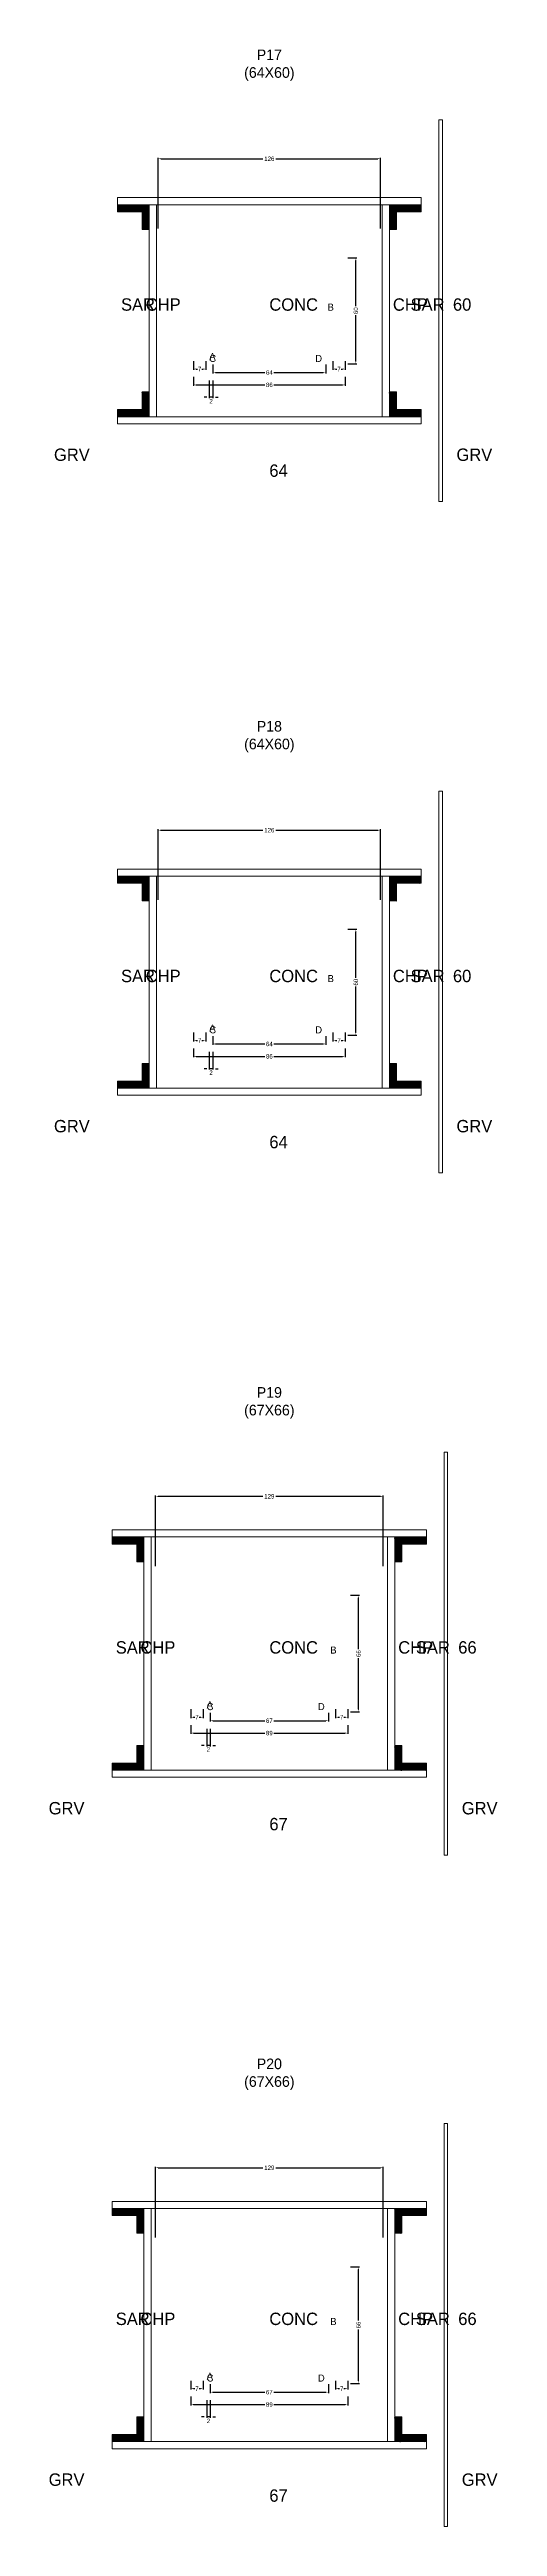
# Model space of a CAD drawing. Header units: centimetres. Extents: x -13000 to 4121, y -7606 to 8720.
# Drawn here: x -125 to 129, y -7194 to -5792 of the extents above; entities that cross this region are included whole.
import ezdxf

# ---------------------------------------------------------------- set-up
doc = ezdxf.new("R2010")
doc.units = ezdxf.units.CM
for name, color, linetype in [('COTA', 241, 'Continuous'), ('Hachura', 251, 'Continuous'), ('NOMENCLATURA', 7, 'Continuous'), ('SARRAFO', 251, 'Continuous'), ('Texto Seção', 7, 'Continuous')]:
    doc.layers.add(name, color=color, linetype=linetype)
doc.dimstyles.new('cotax2', dxfattribs={"dimtxt": 2.5, "dimasz": 1.5, "dimexe": 0.5, "dimexo": 0.5, "dimgap": 0.5, "dimtad": 1, "dimcen": 2.5, "dimazin": 3, "dimtfac": 1, "dimtmove": 0, "dimatfit": 3})

msp = doc.modelspace()

# ---------------------------------------------------------------- texts
at = {"layer": 'NOMENCLATURA'}
for s, p in [('B', (33, -5940)), ('A', (-34, -5968)), ('C', (-34, -5969)), ('D', (26, -5969)), ('B', (33, -6320)), ('A', (-34, -6348)), ('C', (-34, -6349)), ('D', (26, -6349)), ('B', (34.5, -6700)), ('A', (-35.5, -6731)), ('C', (-35.5, -6732)), ('D', (27.5, -6732)), ('B', (34.5, -7080)), ('A', (-35.5, -7111)), ('C', (-35.5, -7112)), ('D', (27.5, -7112))]:
    msp.add_text(s, height=4, dxfattribs=at).set_placement(p)
at = {"layer": 'NOMENCLATURA', "char_height": 6, "attachment_point": 8}
for s, insert in [('P17\\P(64X60)', (0, -5810)), ('P18\\P(64X60)', (0, -6190)), ('P19\\P(67X66)', (0, -6567)), ('P20\\P(67X66)', (0, -6947))]:
    msp.add_mtext(s, dxfattribs=dict(at, insert=insert))
at = {"layer": 'Texto Seção'}
for s, p in [('SAR', (-84, -5940)), ('CHP', (-70, -5940)), ('CONC', (0, -5940)), ('CHP', (70, -5940)), ('SAR', (80, -5940)), ('60', (104, -5940)), ('GRV', (-122, -6025)), ('64', (0, -6034)), ('GRV', (106, -6025)), ('SAR', (-84, -6320)), ('CHP', (-70, -6320)), ('CONC', (0, -6320)), ('CHP', (70, -6320)), ('SAR', (80, -6320)), ('60', (104, -6320)), ('GRV', (-122, -6405)), ('GRV', (106, -6405)), ('64', (0, -6414)), ('SAR', (-87, -6700)), ('CHP', (-73, -6700)), ('CONC', (0, -6700)), ('CHP', (73, -6700)), ('SAR', (83, -6700)), ('66', (107, -6700)), ('GRV', (-125, -6791)), ('GRV', (109, -6791)), ('67', (0, -6800)), ('SAR', (-87, -7080)), ('CHP', (-73, -7080)), ('CONC', (0, -7080)), ('CHP', (73, -7080)), ('SAR', (83, -7080)), ('66', (107, -7080)), ('GRV', (-125, -7171)), ('67', (0, -7180)), ('GRV', (109, -7171))]:
    msp.add_text(s, height=7, dxfattribs=at).set_placement(p)

# ---------------------------------------------------------------- blocks, each defined once
blk = doc.blocks.new('_CLOSEDFILLED')
at = {"color": 0, "linetype": 'BYBLOCK'}
blk.add_solid([(-1, 0.16), (0, 0), (-1, -0.16)], dxfattribs=at)
blk = doc.blocks.new('*D508')
for p, q in [((-44.5, -7120.5), (-44.5, -7125.5)), ((44.5, -7120.5), (44.5, -7125.5)), ((-43, -7125), (-2.5, -7125)), ((2.5, -7125), (43, -7125))]:
    blk.add_line(p, q)
at = {"layer": 'Defpoints'}
for p in [(-44.5, -7120), (44.5, -7120), (-44.5, -7125)]:
    blk.add_point(p, dxfattribs=at)
at = {"layer": 'COTA', "xscale": 1.5, "yscale": 1.5, "rotation": 180}
blk.add_blockref('_CLOSEDFILLED', (-44.5, -7125), dxfattribs=at)
at = {"layer": 'COTA', "xscale": 1.5, "yscale": 1.5}
blk.add_blockref('_CLOSEDFILLED', (44.5, -7125), dxfattribs=at)
at = {"layer": 'COTA', "insert": (0, -7125), "char_height": 2.5, "attachment_point": 5}
blk.add_mtext('89', dxfattribs=at)
blk = doc.blocks.new('*D509')
for p, q in [((-33.5, -7113.5), (-33.5, -7118.5)), ((-32, -7118), (-2.5, -7118)), ((2.5, -7118), (32, -7118)), ((33.5, -7113.5), (33.5, -7118.5))]:
    blk.add_line(p, q)
at = {"layer": 'Defpoints'}
for p in [(-33.5, -7113), (-33.5, -7118), (33.5, -7113)]:
    blk.add_point(p, dxfattribs=at)
at = {"layer": 'COTA', "xscale": 1.5, "yscale": 1.5, "rotation": 180}
blk.add_blockref('_CLOSEDFILLED', (-33.5, -7118), dxfattribs=at)
at = {"layer": 'COTA', "xscale": 1.5, "yscale": 1.5}
blk.add_blockref('_CLOSEDFILLED', (33.5, -7118), dxfattribs=at)
at = {"layer": 'COTA', "insert": (0, -7118), "char_height": 2.5, "attachment_point": 5}
blk.add_mtext('67', dxfattribs=at)
blk = doc.blocks.new('*D510')
for p, q in [((46, -7047), (51, -7047)), ((50.5, -7077.5), (50.5, -7048.5)), ((50.5, -7111.5), (50.5, -7082.5)), ((46, -7113), (51, -7113))]:
    blk.add_line(p, q)
at = {"layer": 'Defpoints'}
for p in [(45.5, -7047), (45.5, -7113), (50.5, -7113)]:
    blk.add_point(p, dxfattribs=at)
at = {"layer": 'COTA', "xscale": 1.5, "yscale": 1.5}
for p, rotation in [((50.5, -7047), 90), ((50.5, -7113), 270)]:
    blk.add_blockref('_CLOSEDFILLED', p, dxfattribs=dict(at, rotation=rotation))
at = {"layer": 'COTA', "insert": (50.5, -7080), "char_height": 2.5, "attachment_point": 5, "rotation": 90}
blk.add_mtext('66', dxfattribs=at)
blk = doc.blocks.new('*D511')
for p, q in [((-44.5, -7111.5), (-44.5, -7116.5)), ((-43, -7116), (-42.25, -7116)), ((-39.75, -7116), (-39, -7116)), ((-37.5, -7111.5), (-37.5, -7116.5))]:
    blk.add_line(p, q)
at = {"layer": 'Defpoints'}
for p in [(-44.5, -7111), (-44.5, -7116), (-37.5, -7111)]:
    blk.add_point(p, dxfattribs=at)
at = {"layer": 'COTA', "xscale": 1.5, "yscale": 1.5, "rotation": 180}
blk.add_blockref('_CLOSEDFILLED', (-44.5, -7116), dxfattribs=at)
at = {"layer": 'COTA', "xscale": 1.5, "yscale": 1.5}
blk.add_blockref('_CLOSEDFILLED', (-37.5, -7116), dxfattribs=at)
at = {"layer": 'COTA', "insert": (-41, -7116), "char_height": 2.5, "attachment_point": 5}
blk.add_mtext('7', dxfattribs=at)
blk = doc.blocks.new('*D512')
for p, q in [((37.5, -7111.5), (37.5, -7116.5)), ((39, -7116), (39.75, -7116)), ((42.25, -7116), (43, -7116)), ((44.5, -7111.5), (44.5, -7116.5))]:
    blk.add_line(p, q)
at = {"layer": 'Defpoints'}
for p in [(37.5, -7111), (37.5, -7116), (44.5, -7111)]:
    blk.add_point(p, dxfattribs=at)
at = {"layer": 'COTA', "xscale": 1.5, "yscale": 1.5, "rotation": 180}
blk.add_blockref('_CLOSEDFILLED', (37.5, -7116), dxfattribs=at)
at = {"layer": 'COTA', "xscale": 1.5, "yscale": 1.5}
blk.add_blockref('_CLOSEDFILLED', (44.5, -7116), dxfattribs=at)
at = {"layer": 'COTA', "insert": (41, -7116), "char_height": 2.5, "attachment_point": 5}
blk.add_mtext('7', dxfattribs=at)
blk = doc.blocks.new('*D513')
for p, q in [((-64.5, -7030.5), (-64.5, -6990.5)), ((-63, -6991), (-3.75, -6991)), ((3.75, -6991), (63, -6991)), ((64.5, -7030.5), (64.5, -6990.5))]:
    blk.add_line(p, q)
at = {"layer": 'Defpoints'}
for p in [(-64.5, -6991), (-64.5, -7031), (64.5, -7031)]:
    blk.add_point(p, dxfattribs=at)
at = {"layer": 'COTA', "xscale": 1.5, "yscale": 1.5, "rotation": 180}
blk.add_blockref('_CLOSEDFILLED', (-64.5, -6991), dxfattribs=at)
at = {"layer": 'COTA', "xscale": 1.5, "yscale": 1.5}
blk.add_blockref('_CLOSEDFILLED', (64.5, -6991), dxfattribs=at)
at = {"layer": 'COTA', "insert": (0, -6991), "char_height": 2.5, "attachment_point": 5}
blk.add_mtext('129', dxfattribs=at)
blk = doc.blocks.new('*D482')
for p, q in [((-44.5, -6740.5), (-44.5, -6745.5)), ((44.5, -6740.5), (44.5, -6745.5)), ((-43, -6745), (-2.5, -6745)), ((2.5, -6745), (43, -6745))]:
    blk.add_line(p, q)
at = {"layer": 'Defpoints'}
for p in [(-44.5, -6740), (44.5, -6740), (-44.5, -6745)]:
    blk.add_point(p, dxfattribs=at)
at = {"layer": 'COTA', "xscale": 1.5, "yscale": 1.5, "rotation": 180}
blk.add_blockref('_CLOSEDFILLED', (-44.5, -6745), dxfattribs=at)
at = {"layer": 'COTA', "xscale": 1.5, "yscale": 1.5}
blk.add_blockref('_CLOSEDFILLED', (44.5, -6745), dxfattribs=at)
at = {"layer": 'COTA', "insert": (0, -6745), "char_height": 2.5, "attachment_point": 5}
blk.add_mtext('89', dxfattribs=at)
blk = doc.blocks.new('*D483')
for p, q in [((-33.5, -6733.5), (-33.5, -6738.5)), ((-32, -6738), (-2.5, -6738)), ((2.5, -6738), (32, -6738)), ((33.5, -6733.5), (33.5, -6738.5))]:
    blk.add_line(p, q)
at = {"layer": 'Defpoints'}
for p in [(-33.5, -6733), (-33.5, -6738), (33.5, -6733)]:
    blk.add_point(p, dxfattribs=at)
at = {"layer": 'COTA', "xscale": 1.5, "yscale": 1.5, "rotation": 180}
blk.add_blockref('_CLOSEDFILLED', (-33.5, -6738), dxfattribs=at)
at = {"layer": 'COTA', "xscale": 1.5, "yscale": 1.5}
blk.add_blockref('_CLOSEDFILLED', (33.5, -6738), dxfattribs=at)
at = {"layer": 'COTA', "insert": (0, -6738), "char_height": 2.5, "attachment_point": 5}
blk.add_mtext('67', dxfattribs=at)
blk = doc.blocks.new('*D484')
for p, q in [((46, -6667), (51, -6667)), ((50.5, -6697.5), (50.5, -6668.5)), ((50.5, -6731.5), (50.5, -6702.5)), ((46, -6733), (51, -6733))]:
    blk.add_line(p, q)
at = {"layer": 'Defpoints'}
for p in [(45.5, -6667), (45.5, -6733), (50.5, -6733)]:
    blk.add_point(p, dxfattribs=at)
at = {"layer": 'COTA', "xscale": 1.5, "yscale": 1.5}
for p, rotation in [((50.5, -6667), 90), ((50.5, -6733), 270)]:
    blk.add_blockref('_CLOSEDFILLED', p, dxfattribs=dict(at, rotation=rotation))
at = {"layer": 'COTA', "insert": (50.5, -6700), "char_height": 2.5, "attachment_point": 5, "rotation": 90}
blk.add_mtext('66', dxfattribs=at)
blk = doc.blocks.new('*D485')
for p, q in [((-44.5, -6731.5), (-44.5, -6736.5)), ((-43, -6736), (-42.25, -6736)), ((-39.75, -6736), (-39, -6736)), ((-37.5, -6731.5), (-37.5, -6736.5))]:
    blk.add_line(p, q)
at = {"layer": 'Defpoints'}
for p in [(-44.5, -6731), (-44.5, -6736), (-37.5, -6731)]:
    blk.add_point(p, dxfattribs=at)
at = {"layer": 'COTA', "xscale": 1.5, "yscale": 1.5, "rotation": 180}
blk.add_blockref('_CLOSEDFILLED', (-44.5, -6736), dxfattribs=at)
at = {"layer": 'COTA', "xscale": 1.5, "yscale": 1.5}
blk.add_blockref('_CLOSEDFILLED', (-37.5, -6736), dxfattribs=at)
at = {"layer": 'COTA', "insert": (-41, -6736), "char_height": 2.5, "attachment_point": 5}
blk.add_mtext('7', dxfattribs=at)
blk = doc.blocks.new('*D486')
for p, q in [((37.5, -6731.5), (37.5, -6736.5)), ((39, -6736), (39.75, -6736)), ((42.25, -6736), (43, -6736)), ((44.5, -6731.5), (44.5, -6736.5))]:
    blk.add_line(p, q)
at = {"layer": 'Defpoints'}
for p in [(37.5, -6731), (37.5, -6736), (44.5, -6731)]:
    blk.add_point(p, dxfattribs=at)
at = {"layer": 'COTA', "xscale": 1.5, "yscale": 1.5, "rotation": 180}
blk.add_blockref('_CLOSEDFILLED', (37.5, -6736), dxfattribs=at)
at = {"layer": 'COTA', "xscale": 1.5, "yscale": 1.5}
blk.add_blockref('_CLOSEDFILLED', (44.5, -6736), dxfattribs=at)
at = {"layer": 'COTA', "insert": (41, -6736), "char_height": 2.5, "attachment_point": 5}
blk.add_mtext('7', dxfattribs=at)
blk = doc.blocks.new('*D487')
for p, q in [((-64.5, -6650.5), (-64.5, -6610.5)), ((-63, -6611), (-3.75, -6611)), ((3.75, -6611), (63, -6611)), ((64.5, -6650.5), (64.5, -6610.5))]:
    blk.add_line(p, q)
at = {"layer": 'Defpoints'}
for p in [(-64.5, -6611), (-64.5, -6651), (64.5, -6651)]:
    blk.add_point(p, dxfattribs=at)
at = {"layer": 'COTA', "xscale": 1.5, "yscale": 1.5, "rotation": 180}
blk.add_blockref('_CLOSEDFILLED', (-64.5, -6611), dxfattribs=at)
at = {"layer": 'COTA', "xscale": 1.5, "yscale": 1.5}
blk.add_blockref('_CLOSEDFILLED', (64.5, -6611), dxfattribs=at)
at = {"layer": 'COTA', "insert": (0, -6611), "char_height": 2.5, "attachment_point": 5}
blk.add_mtext('129', dxfattribs=at)
blk = doc.blocks.new('*D456')
for p, q in [((-43, -6357.5), (-43, -6362.5)), ((-41.5, -6362), (-2.5, -6362)), ((2.5, -6362), (41.5, -6362)), ((43, -6357.5), (43, -6362.5))]:
    blk.add_line(p, q)
at = {"layer": 'Defpoints'}
for p in [(-43, -6357), (-43, -6362), (43, -6357)]:
    blk.add_point(p, dxfattribs=at)
at = {"layer": 'COTA', "xscale": 1.5, "yscale": 1.5, "rotation": 180}
blk.add_blockref('_CLOSEDFILLED', (-43, -6362), dxfattribs=at)
at = {"layer": 'COTA', "xscale": 1.5, "yscale": 1.5}
blk.add_blockref('_CLOSEDFILLED', (43, -6362), dxfattribs=at)
at = {"layer": 'COTA', "insert": (0, -6362), "char_height": 2.5, "attachment_point": 5}
blk.add_mtext('86', dxfattribs=at)
blk = doc.blocks.new('*D457')
for p, q in [((-32, -6350.5), (-32, -6355.5)), ((-30.5, -6355), (-2.5, -6355)), ((2.5, -6355), (30.5, -6355)), ((32, -6350.5), (32, -6355.5))]:
    blk.add_line(p, q)
at = {"layer": 'Defpoints'}
for p in [(-32, -6350), (32, -6350), (-32, -6355)]:
    blk.add_point(p, dxfattribs=at)
at = {"layer": 'COTA', "xscale": 1.5, "yscale": 1.5, "rotation": 180}
blk.add_blockref('_CLOSEDFILLED', (-32, -6355), dxfattribs=at)
at = {"layer": 'COTA', "xscale": 1.5, "yscale": 1.5}
blk.add_blockref('_CLOSEDFILLED', (32, -6355), dxfattribs=at)
at = {"layer": 'COTA', "insert": (0, -6355), "char_height": 2.5, "attachment_point": 5}
blk.add_mtext('64', dxfattribs=at)
blk = doc.blocks.new('*D458')
for p, q in [((44.5, -6290), (49.5, -6290)), ((49, -6317.5), (49, -6291.5)), ((49, -6348.5), (49, -6322.5)), ((44.5, -6350), (49.5, -6350))]:
    blk.add_line(p, q)
at = {"layer": 'Defpoints'}
for p in [(44, -6290), (44, -6350), (49, -6350)]:
    blk.add_point(p, dxfattribs=at)
at = {"layer": 'COTA', "xscale": 1.5, "yscale": 1.5}
for p, rotation in [((49, -6290), 90), ((49, -6350), 270)]:
    blk.add_blockref('_CLOSEDFILLED', p, dxfattribs=dict(at, rotation=rotation))
at = {"layer": 'COTA', "insert": (49, -6320), "char_height": 2.5, "attachment_point": 5, "rotation": 90}
blk.add_mtext('60', dxfattribs=at)
blk = doc.blocks.new('*D459')
for p, q in [((-43, -6348.5), (-43, -6353.5)), ((-36, -6348.5), (-36, -6353.5)), ((-41.5, -6353), (-40.75, -6353)), ((-38.25, -6353), (-37.5, -6353))]:
    blk.add_line(p, q)
at = {"layer": 'Defpoints'}
for p in [(-43, -6348), (-36, -6348), (-43, -6353)]:
    blk.add_point(p, dxfattribs=at)
at = {"layer": 'COTA', "xscale": 1.5, "yscale": 1.5, "rotation": 180}
blk.add_blockref('_CLOSEDFILLED', (-43, -6353), dxfattribs=at)
at = {"layer": 'COTA', "xscale": 1.5, "yscale": 1.5}
blk.add_blockref('_CLOSEDFILLED', (-36, -6353), dxfattribs=at)
at = {"layer": 'COTA', "insert": (-39.5, -6353), "char_height": 2.5, "attachment_point": 5}
blk.add_mtext('7', dxfattribs=at)
blk = doc.blocks.new('*D460')
for p, q in [((36, -6348.5), (36, -6353.5)), ((43, -6348.5), (43, -6353.5)), ((37.5, -6353), (38.25, -6353)), ((40.75, -6353), (41.5, -6353))]:
    blk.add_line(p, q)
at = {"layer": 'Defpoints'}
for p in [(36, -6348), (43, -6348), (36, -6353)]:
    blk.add_point(p, dxfattribs=at)
at = {"layer": 'COTA', "xscale": 1.5, "yscale": 1.5, "rotation": 180}
blk.add_blockref('_CLOSEDFILLED', (36, -6353), dxfattribs=at)
at = {"layer": 'COTA', "xscale": 1.5, "yscale": 1.5}
blk.add_blockref('_CLOSEDFILLED', (43, -6353), dxfattribs=at)
at = {"layer": 'COTA', "insert": (39.5, -6353), "char_height": 2.5, "attachment_point": 5}
blk.add_mtext('7', dxfattribs=at)
blk = doc.blocks.new('*D461')
for p, q in [((-63, -6273.5), (-63, -6233.5)), ((-61.5, -6234), (-3.75, -6234)), ((3.75, -6234), (61.5, -6234)), ((63, -6273.5), (63, -6233.5))]:
    blk.add_line(p, q)
at = {"layer": 'Defpoints'}
for p in [(-63, -6234), (-63, -6274), (63, -6274)]:
    blk.add_point(p, dxfattribs=at)
at = {"layer": 'COTA', "xscale": 1.5, "yscale": 1.5, "rotation": 180}
blk.add_blockref('_CLOSEDFILLED', (-63, -6234), dxfattribs=at)
at = {"layer": 'COTA', "xscale": 1.5, "yscale": 1.5}
blk.add_blockref('_CLOSEDFILLED', (63, -6234), dxfattribs=at)
at = {"layer": 'COTA', "insert": (0, -6234), "char_height": 2.5, "attachment_point": 5}
blk.add_mtext('126', dxfattribs=at)
blk = doc.blocks.new('*D430')
for p, q in [((-43, -5977.5), (-43, -5982.5)), ((-41.5, -5982), (-2.5, -5982)), ((2.5, -5982), (41.5, -5982)), ((43, -5977.5), (43, -5982.5))]:
    blk.add_line(p, q)
at = {"layer": 'Defpoints'}
for p in [(-43, -5977), (-43, -5982), (43, -5977)]:
    blk.add_point(p, dxfattribs=at)
at = {"layer": 'COTA', "xscale": 1.5, "yscale": 1.5, "rotation": 180}
blk.add_blockref('_CLOSEDFILLED', (-43, -5982), dxfattribs=at)
at = {"layer": 'COTA', "xscale": 1.5, "yscale": 1.5}
blk.add_blockref('_CLOSEDFILLED', (43, -5982), dxfattribs=at)
at = {"layer": 'COTA', "insert": (0, -5982), "char_height": 2.5, "attachment_point": 5}
blk.add_mtext('86', dxfattribs=at)
blk = doc.blocks.new('*D431')
for p, q in [((-32, -5970.5), (-32, -5975.5)), ((32, -5970.5), (32, -5975.5)), ((-30.5, -5975), (-2.5, -5975)), ((2.5, -5975), (30.5, -5975))]:
    blk.add_line(p, q)
at = {"layer": 'Defpoints'}
for p in [(-32, -5970), (32, -5970), (-32, -5975)]:
    blk.add_point(p, dxfattribs=at)
at = {"layer": 'COTA', "xscale": 1.5, "yscale": 1.5, "rotation": 180}
blk.add_blockref('_CLOSEDFILLED', (-32, -5975), dxfattribs=at)
at = {"layer": 'COTA', "xscale": 1.5, "yscale": 1.5}
blk.add_blockref('_CLOSEDFILLED', (32, -5975), dxfattribs=at)
at = {"layer": 'COTA', "insert": (0, -5975), "char_height": 2.5, "attachment_point": 5}
blk.add_mtext('64', dxfattribs=at)
blk = doc.blocks.new('*D432')
for p, q in [((44.5, -5910), (49.5, -5910)), ((49, -5937.5), (49, -5911.5)), ((49, -5968.5), (49, -5942.5)), ((44.5, -5970), (49.5, -5970))]:
    blk.add_line(p, q)
at = {"layer": 'Defpoints'}
for p in [(44, -5910), (44, -5970), (49, -5970)]:
    blk.add_point(p, dxfattribs=at)
at = {"layer": 'COTA', "xscale": 1.5, "yscale": 1.5}
for p, rotation in [((49, -5910), 90), ((49, -5970), 270)]:
    blk.add_blockref('_CLOSEDFILLED', p, dxfattribs=dict(at, rotation=rotation))
at = {"layer": 'COTA', "insert": (49, -5940), "char_height": 2.5, "attachment_point": 5, "rotation": 90}
blk.add_mtext('60', dxfattribs=at)
blk = doc.blocks.new('*D433')
for p, q in [((-43, -5968.5), (-43, -5973.5)), ((-36, -5968.5), (-36, -5973.5)), ((-41.5, -5973), (-40.75, -5973)), ((-38.25, -5973), (-37.5, -5973))]:
    blk.add_line(p, q)
at = {"layer": 'Defpoints'}
for p in [(-43, -5968), (-36, -5968), (-43, -5973)]:
    blk.add_point(p, dxfattribs=at)
at = {"layer": 'COTA', "xscale": 1.5, "yscale": 1.5, "rotation": 180}
blk.add_blockref('_CLOSEDFILLED', (-43, -5973), dxfattribs=at)
at = {"layer": 'COTA', "xscale": 1.5, "yscale": 1.5}
blk.add_blockref('_CLOSEDFILLED', (-36, -5973), dxfattribs=at)
at = {"layer": 'COTA', "insert": (-39.5, -5973), "char_height": 2.5, "attachment_point": 5}
blk.add_mtext('7', dxfattribs=at)
blk = doc.blocks.new('*D434')
for p, q in [((36, -5968.5), (36, -5973.5)), ((43, -5968.5), (43, -5973.5)), ((37.5, -5973), (38.25, -5973)), ((40.75, -5973), (41.5, -5973))]:
    blk.add_line(p, q)
at = {"layer": 'Defpoints'}
for p in [(36, -5968), (43, -5968), (36, -5973)]:
    blk.add_point(p, dxfattribs=at)
at = {"layer": 'COTA', "xscale": 1.5, "yscale": 1.5, "rotation": 180}
blk.add_blockref('_CLOSEDFILLED', (36, -5973), dxfattribs=at)
at = {"layer": 'COTA', "xscale": 1.5, "yscale": 1.5}
blk.add_blockref('_CLOSEDFILLED', (43, -5973), dxfattribs=at)
at = {"layer": 'COTA', "insert": (39.5, -5973), "char_height": 2.5, "attachment_point": 5}
blk.add_mtext('7', dxfattribs=at)
blk = doc.blocks.new('*D435')
for p, q in [((-63, -5893.5), (-63, -5853.5)), ((-61.5, -5854), (-3.75, -5854)), ((3.75, -5854), (61.5, -5854)), ((63, -5893.5), (63, -5853.5))]:
    blk.add_line(p, q)
at = {"layer": 'Defpoints'}
for p in [(-63, -5854), (-63, -5894), (63, -5894)]:
    blk.add_point(p, dxfattribs=at)
at = {"layer": 'COTA', "xscale": 1.5, "yscale": 1.5, "rotation": 180}
blk.add_blockref('_CLOSEDFILLED', (-63, -5854), dxfattribs=at)
at = {"layer": 'COTA', "xscale": 1.5, "yscale": 1.5}
blk.add_blockref('_CLOSEDFILLED', (63, -5854), dxfattribs=at)
at = {"layer": 'COTA', "insert": (0, -5854), "char_height": 2.5, "attachment_point": 5}
blk.add_mtext('126', dxfattribs=at)

# ---------------------------------------------------------------- dimensions: what is measured, and where the dimension line sits
at = {"layer": 'COTA'}
for base, p1, p2, picture, middle in [((-63, -5854), (-63, -5894), (63, -5894), '*D435', (0, -5854)), ((-43, -5973), (-43, -5968), (-36, -5968), '*D433', (-39.5, -5973)), ((-32, -5975), (-32, -5970), (32, -5970), '*D431', (0, -5975)), ((36, -5973), (36, -5968), (43, -5968), '*D434', (39.5, -5973)), ((-43, -5982), (-43, -5977), (43, -5977), '*D430', (0, -5982)), ((-63, -6234), (-63, -6274), (63, -6274), '*D461', (0, -6234)), ((-43, -6353), (-43, -6348), (-36, -6348), '*D459', (-39.5, -6353)), ((-32, -6355), (-32, -6350), (32, -6350), '*D457', (0, -6355)), ((36, -6353), (36, -6348), (43, -6348), '*D460', (39.5, -6353)), ((-43, -6362), (-43, -6357), (43, -6357), '*D456', (0, -6362)), ((-64.5, -6611), (-64.5, -6651), (64.5, -6651), '*D487', (0, -6611)), ((-44.5, -6736), (-44.5, -6731), (-37.5, -6731), '*D485', (-41, -6736)), ((-44.5, -6745), (-44.5, -6740), (44.5, -6740), '*D482', (0, -6745)), ((-33.5, -6738), (-33.5, -6733), (33.5, -6733), '*D483', (0, -6738)), ((37.5, -6736), (37.5, -6731), (44.5, -6731), '*D486', (41, -6736)), ((-64.5, -6991), (-64.5, -7031), (64.5, -7031), '*D513', (0, -6991)), ((-44.5, -7116), (-44.5, -7111), (-37.5, -7111), '*D511', (-41, -7116)), ((-44.5, -7125), (-44.5, -7120), (44.5, -7120), '*D508', (0, -7125)), ((-33.5, -7118), (-33.5, -7113), (33.5, -7113), '*D509', (0, -7118)), ((37.5, -7116), (37.5, -7111), (44.5, -7111), '*D512', (41, -7116))]:
    dim = msp.add_linear_dim(base=base, p1=p1, p2=p2, dimstyle='cotax2', dxfattribs=at)
    dim.commit()
    dim.dimension.update_dxf_attribs({"geometry": picture, "text_midpoint": middle})
for base, p1, p2, picture, middle in [((49, -5970), (44, -5970), (44, -5910), '*D432', (49, -5940)), ((49, -6350), (44, -6350), (44, -6290), '*D458', (49, -6320)), ((50.5, -6733), (45.5, -6733), (45.5, -6667), '*D484', (50.5, -6700)), ((50.5, -7113), (45.5, -7113), (45.5, -7047), '*D510', (50.5, -7080))]:
    dim = msp.add_linear_dim(base=base, p1=p1, p2=p2, angle=90, dimstyle='cotax2', dxfattribs=at)
    dim.commit()
    dim.dimension.update_dxf_attribs({"geometry": picture, "text_midpoint": middle})
for base, p1, p2 in [((-32, -5989), (-32, -5979), (-34, -5979)), ((-32, -6369), (-32, -6359), (-34, -6359)), ((-33.5, -6752), (-33.5, -6742), (-35.5, -6742)), ((-33.5, -7132), (-33.5, -7122), (-35.5, -7122))]:
    msp.add_linear_dim(base=base, p1=p1, p2=p2, dimstyle='cotax2', dxfattribs=at).render()

# ---------------------------------------------------------------- hatches: boundary and pattern name
at = {"layer": 'SARRAFO'}
h = msp.add_hatch(dxfattribs=at)
h.set_pattern_fill('SOLID', scale=2)
h.paths.add_polyline_path([(-86, -5884), (-72, -5884), (-72, -5880), (-86, -5880)])
h = msp.add_hatch(dxfattribs=at)
h.set_pattern_fill('SOLID', scale=2)
h.paths.add_polyline_path([(-72, -5894), (-68, -5894), (-68, -5880), (-72, -5880)])
h = msp.add_hatch(dxfattribs=at)
h.set_pattern_fill('SOLID', scale=2)
h.paths.add_polyline_path([(68, -5894), (72, -5894), (72, -5880), (68, -5880)])
h = msp.add_hatch(dxfattribs=at)
h.set_pattern_fill('SOLID', scale=2)
h.paths.add_polyline_path([(72, -5884), (86, -5884), (86, -5880), (72, -5880)])
h = msp.add_hatch(dxfattribs=at)
h.set_pattern_fill('SOLID', scale=2)
h.paths.add_polyline_path([(-86, -6000), (-72, -6000), (-72, -5996), (-86, -5996)])
h = msp.add_hatch(dxfattribs=at)
h.set_pattern_fill('SOLID', scale=2)
h.paths.add_polyline_path([(-72, -6000), (-68, -6000), (-68, -5986), (-72, -5986)])
h = msp.add_hatch(dxfattribs=at)
h.set_pattern_fill('SOLID', scale=2)
h.paths.add_polyline_path([(68, -6000), (72, -6000), (72, -5986), (68, -5986)])
h = msp.add_hatch(dxfattribs=at)
h.set_pattern_fill('SOLID', scale=2)
h.paths.add_polyline_path([(72, -6000), (86, -6000), (86, -5996), (72, -5996)])
h = msp.add_hatch(dxfattribs=at)
h.set_pattern_fill('SOLID', scale=2)
h.paths.add_polyline_path([(-86, -6264), (-72, -6264), (-72, -6260), (-86, -6260)])
h = msp.add_hatch(dxfattribs=at)
h.set_pattern_fill('SOLID', scale=2)
h.paths.add_polyline_path([(-72, -6274), (-68, -6274), (-68, -6260), (-72, -6260)])
h = msp.add_hatch(dxfattribs=at)
h.set_pattern_fill('SOLID', scale=2)
h.paths.add_polyline_path([(68, -6274), (72, -6274), (72, -6260), (68, -6260)])
h = msp.add_hatch(dxfattribs=at)
h.set_pattern_fill('SOLID', scale=2)
h.paths.add_polyline_path([(72, -6264), (86, -6264), (86, -6260), (72, -6260)])
h = msp.add_hatch(dxfattribs=at)
h.set_pattern_fill('SOLID', scale=2)
h.paths.add_polyline_path([(-86, -6380), (-72, -6380), (-72, -6376), (-86, -6376)])
h = msp.add_hatch(dxfattribs=at)
h.set_pattern_fill('SOLID', scale=2)
h.paths.add_polyline_path([(-72, -6380), (-68, -6380), (-68, -6366), (-72, -6366)])
h = msp.add_hatch(dxfattribs=at)
h.set_pattern_fill('SOLID', scale=2)
h.paths.add_polyline_path([(68, -6380), (72, -6380), (72, -6366), (68, -6366)])
h = msp.add_hatch(dxfattribs=at)
h.set_pattern_fill('SOLID', scale=2)
h.paths.add_polyline_path([(72, -6380), (86, -6380), (86, -6376), (72, -6376)])
h = msp.add_hatch(dxfattribs=at)
h.set_pattern_fill('SOLID', scale=2)
h.paths.add_polyline_path([(-89, -6638), (-75, -6638), (-75, -6634), (-89, -6634)])
h = msp.add_hatch(dxfattribs=at)
h.set_pattern_fill('SOLID', scale=2)
h.paths.add_polyline_path([(-75, -6648), (-71, -6648), (-71, -6634), (-75, -6634)])
h = msp.add_hatch(dxfattribs=at)
h.set_pattern_fill('SOLID', scale=2)
h.paths.add_polyline_path([(71, -6648), (75, -6648), (75, -6634), (71, -6634)])
h = msp.add_hatch(dxfattribs=at)
h.set_pattern_fill('SOLID', scale=2)
h.paths.add_polyline_path([(75, -6638), (89, -6638), (89, -6634), (75, -6634)])
h = msp.add_hatch(dxfattribs=at)
h.set_pattern_fill('SOLID', scale=2)
h.paths.add_polyline_path([(-75, -6766), (-71, -6766), (-71, -6752), (-75, -6752)])
h = msp.add_hatch(dxfattribs=at)
h.set_pattern_fill('SOLID', scale=2)
h.paths.add_polyline_path([(71, -6766), (75, -6766), (75, -6752), (71, -6752)])
h = msp.add_hatch(dxfattribs=at)
h.set_pattern_fill('SOLID', scale=2)
h.paths.add_polyline_path([(-89, -6766), (-75, -6766), (-75, -6762), (-89, -6762)])
h = msp.add_hatch(dxfattribs=at)
h.set_pattern_fill('SOLID', scale=2)
h.paths.add_polyline_path([(75, -6766), (89, -6766), (89, -6762), (75, -6762)])
h = msp.add_hatch(dxfattribs=at)
h.set_pattern_fill('SOLID', scale=2)
h.paths.add_polyline_path([(-89, -7018), (-75, -7018), (-75, -7014), (-89, -7014)])
h = msp.add_hatch(dxfattribs=at)
h.set_pattern_fill('SOLID', scale=2)
h.paths.add_polyline_path([(-75, -7028), (-71, -7028), (-71, -7014), (-75, -7014)])
h = msp.add_hatch(dxfattribs=at)
h.set_pattern_fill('SOLID', scale=2)
h.paths.add_polyline_path([(71, -7028), (75, -7028), (75, -7014), (71, -7014)])
h = msp.add_hatch(dxfattribs=at)
h.set_pattern_fill('SOLID', scale=2)
h.paths.add_polyline_path([(75, -7018), (89, -7018), (89, -7014), (75, -7014)])
h = msp.add_hatch(dxfattribs=at)
h.set_pattern_fill('SOLID', scale=2)
h.paths.add_polyline_path([(-75, -7146), (-71, -7146), (-71, -7132), (-75, -7132)])
h = msp.add_hatch(dxfattribs=at)
h.set_pattern_fill('SOLID', scale=2)
h.paths.add_polyline_path([(71, -7146), (75, -7146), (75, -7132), (71, -7132)])
h = msp.add_hatch(dxfattribs=at)
h.set_pattern_fill('SOLID', scale=2)
h.paths.add_polyline_path([(-89, -7146), (-75, -7146), (-75, -7142), (-89, -7142)])
h = msp.add_hatch(dxfattribs=at)
h.set_pattern_fill('SOLID', scale=2)
h.paths.add_polyline_path([(75, -7146), (89, -7146), (89, -7142), (75, -7142)])

# ---------------------------------------------------------------- linework, layer by layer
at = {"layer": 'Hachura', "lineweight": 13}
for points in [[(96, -6048), (98, -6048), (98, -5832), (96, -5832)], [(96, -6428), (98, -6428), (98, -6212), (96, -6212)], [(99, -6814), (101, -6814), (101, -6586), (99, -6586)], [(99, -7194), (101, -7194), (101, -6966), (99, -6966)]]:
    msp.add_lwpolyline(points, close=True, dxfattribs=at)
at = {"layer": 'Hachura', "lineweight": 18}
for points in [[(-86, -5880), (86, -5880), (86, -5876), (-86, -5876)], [(-68, -6000), (-64, -6000), (-64, -5880), (-68, -5880)], [(64, -6000), (68, -6000), (68, -5880), (64, -5880)], [(-86, -6004), (86, -6004), (86, -6000), (-86, -6000)], [(-86, -6260), (86, -6260), (86, -6256), (-86, -6256)], [(-68, -6380), (-64, -6380), (-64, -6260), (-68, -6260)], [(64, -6380), (68, -6380), (68, -6260), (64, -6260)], [(-86, -6384), (86, -6384), (86, -6380), (-86, -6380)], [(-89, -6634), (89, -6634), (89, -6630), (-89, -6630)], [(-71, -6766), (-67, -6766), (-67, -6634), (-71, -6634)], [(67, -6766), (71, -6766), (71, -6634), (67, -6634)], [(-89, -6770), (89, -6770), (89, -6766), (-89, -6766)], [(-89, -7014), (89, -7014), (89, -7010), (-89, -7010)], [(-71, -7146), (-67, -7146), (-67, -7014), (-71, -7014)], [(67, -7146), (71, -7146), (71, -7014), (67, -7014)], [(-89, -7150), (89, -7150), (89, -7146), (-89, -7146)]]:
    msp.add_lwpolyline(points, close=True, dxfattribs=at)
at = {"layer": 'SARRAFO', "lineweight": 13}
for points in [[(-86, -5884), (-72, -5884), (-72, -5880), (-86, -5880)], [(-72, -5894), (-68, -5894), (-68, -5880), (-72, -5880)], [(68, -5894), (72, -5894), (72, -5880), (68, -5880)], [(72, -5884), (86, -5884), (86, -5880), (72, -5880)], [(-86, -6000), (-72, -6000), (-72, -5996), (-86, -5996)], [(-72, -6000), (-68, -6000), (-68, -5986), (-72, -5986)], [(68, -6000), (72, -6000), (72, -5986), (68, -5986)], [(72, -6000), (86, -6000), (86, -5996), (72, -5996)], [(-86, -6264), (-72, -6264), (-72, -6260), (-86, -6260)], [(-72, -6274), (-68, -6274), (-68, -6260), (-72, -6260)], [(68, -6274), (72, -6274), (72, -6260), (68, -6260)], [(72, -6264), (86, -6264), (86, -6260), (72, -6260)], [(-86, -6380), (-72, -6380), (-72, -6376), (-86, -6376)], [(-72, -6380), (-68, -6380), (-68, -6366), (-72, -6366)], [(68, -6380), (72, -6380), (72, -6366), (68, -6366)], [(72, -6380), (86, -6380), (86, -6376), (72, -6376)], [(-89, -6638), (-75, -6638), (-75, -6634), (-89, -6634)], [(-75, -6648), (-71, -6648), (-71, -6634), (-75, -6634)], [(71, -6648), (75, -6648), (75, -6634), (71, -6634)], [(75, -6638), (89, -6638), (89, -6634), (75, -6634)], [(-75, -6766), (-71, -6766), (-71, -6752), (-75, -6752)], [(71, -6766), (75, -6766), (75, -6752), (71, -6752)], [(-89, -6766), (-75, -6766), (-75, -6762), (-89, -6762)], [(75, -6766), (89, -6766), (89, -6762), (75, -6762)], [(-89, -7018), (-75, -7018), (-75, -7014), (-89, -7014)], [(-75, -7028), (-71, -7028), (-71, -7014), (-75, -7014)], [(71, -7028), (75, -7028), (75, -7014), (71, -7014)], [(75, -7018), (89, -7018), (89, -7014), (75, -7014)], [(-75, -7146), (-71, -7146), (-71, -7132), (-75, -7132)], [(71, -7146), (75, -7146), (75, -7132), (71, -7132)], [(-89, -7146), (-75, -7146), (-75, -7142), (-89, -7142)], [(75, -7146), (89, -7146), (89, -7142), (75, -7142)]]:
    msp.add_lwpolyline(points, close=True, dxfattribs=at)

msp.set_redraw_order([(e.dxf.handle, doc.entitydb.next_handle()) for e in msp.query("TEXT MTEXT ATTDEF DIMENSION ARC_DIMENSION")])  # texts and dimensions are drawn at this point

doc.saveas('drawing.dxf')
